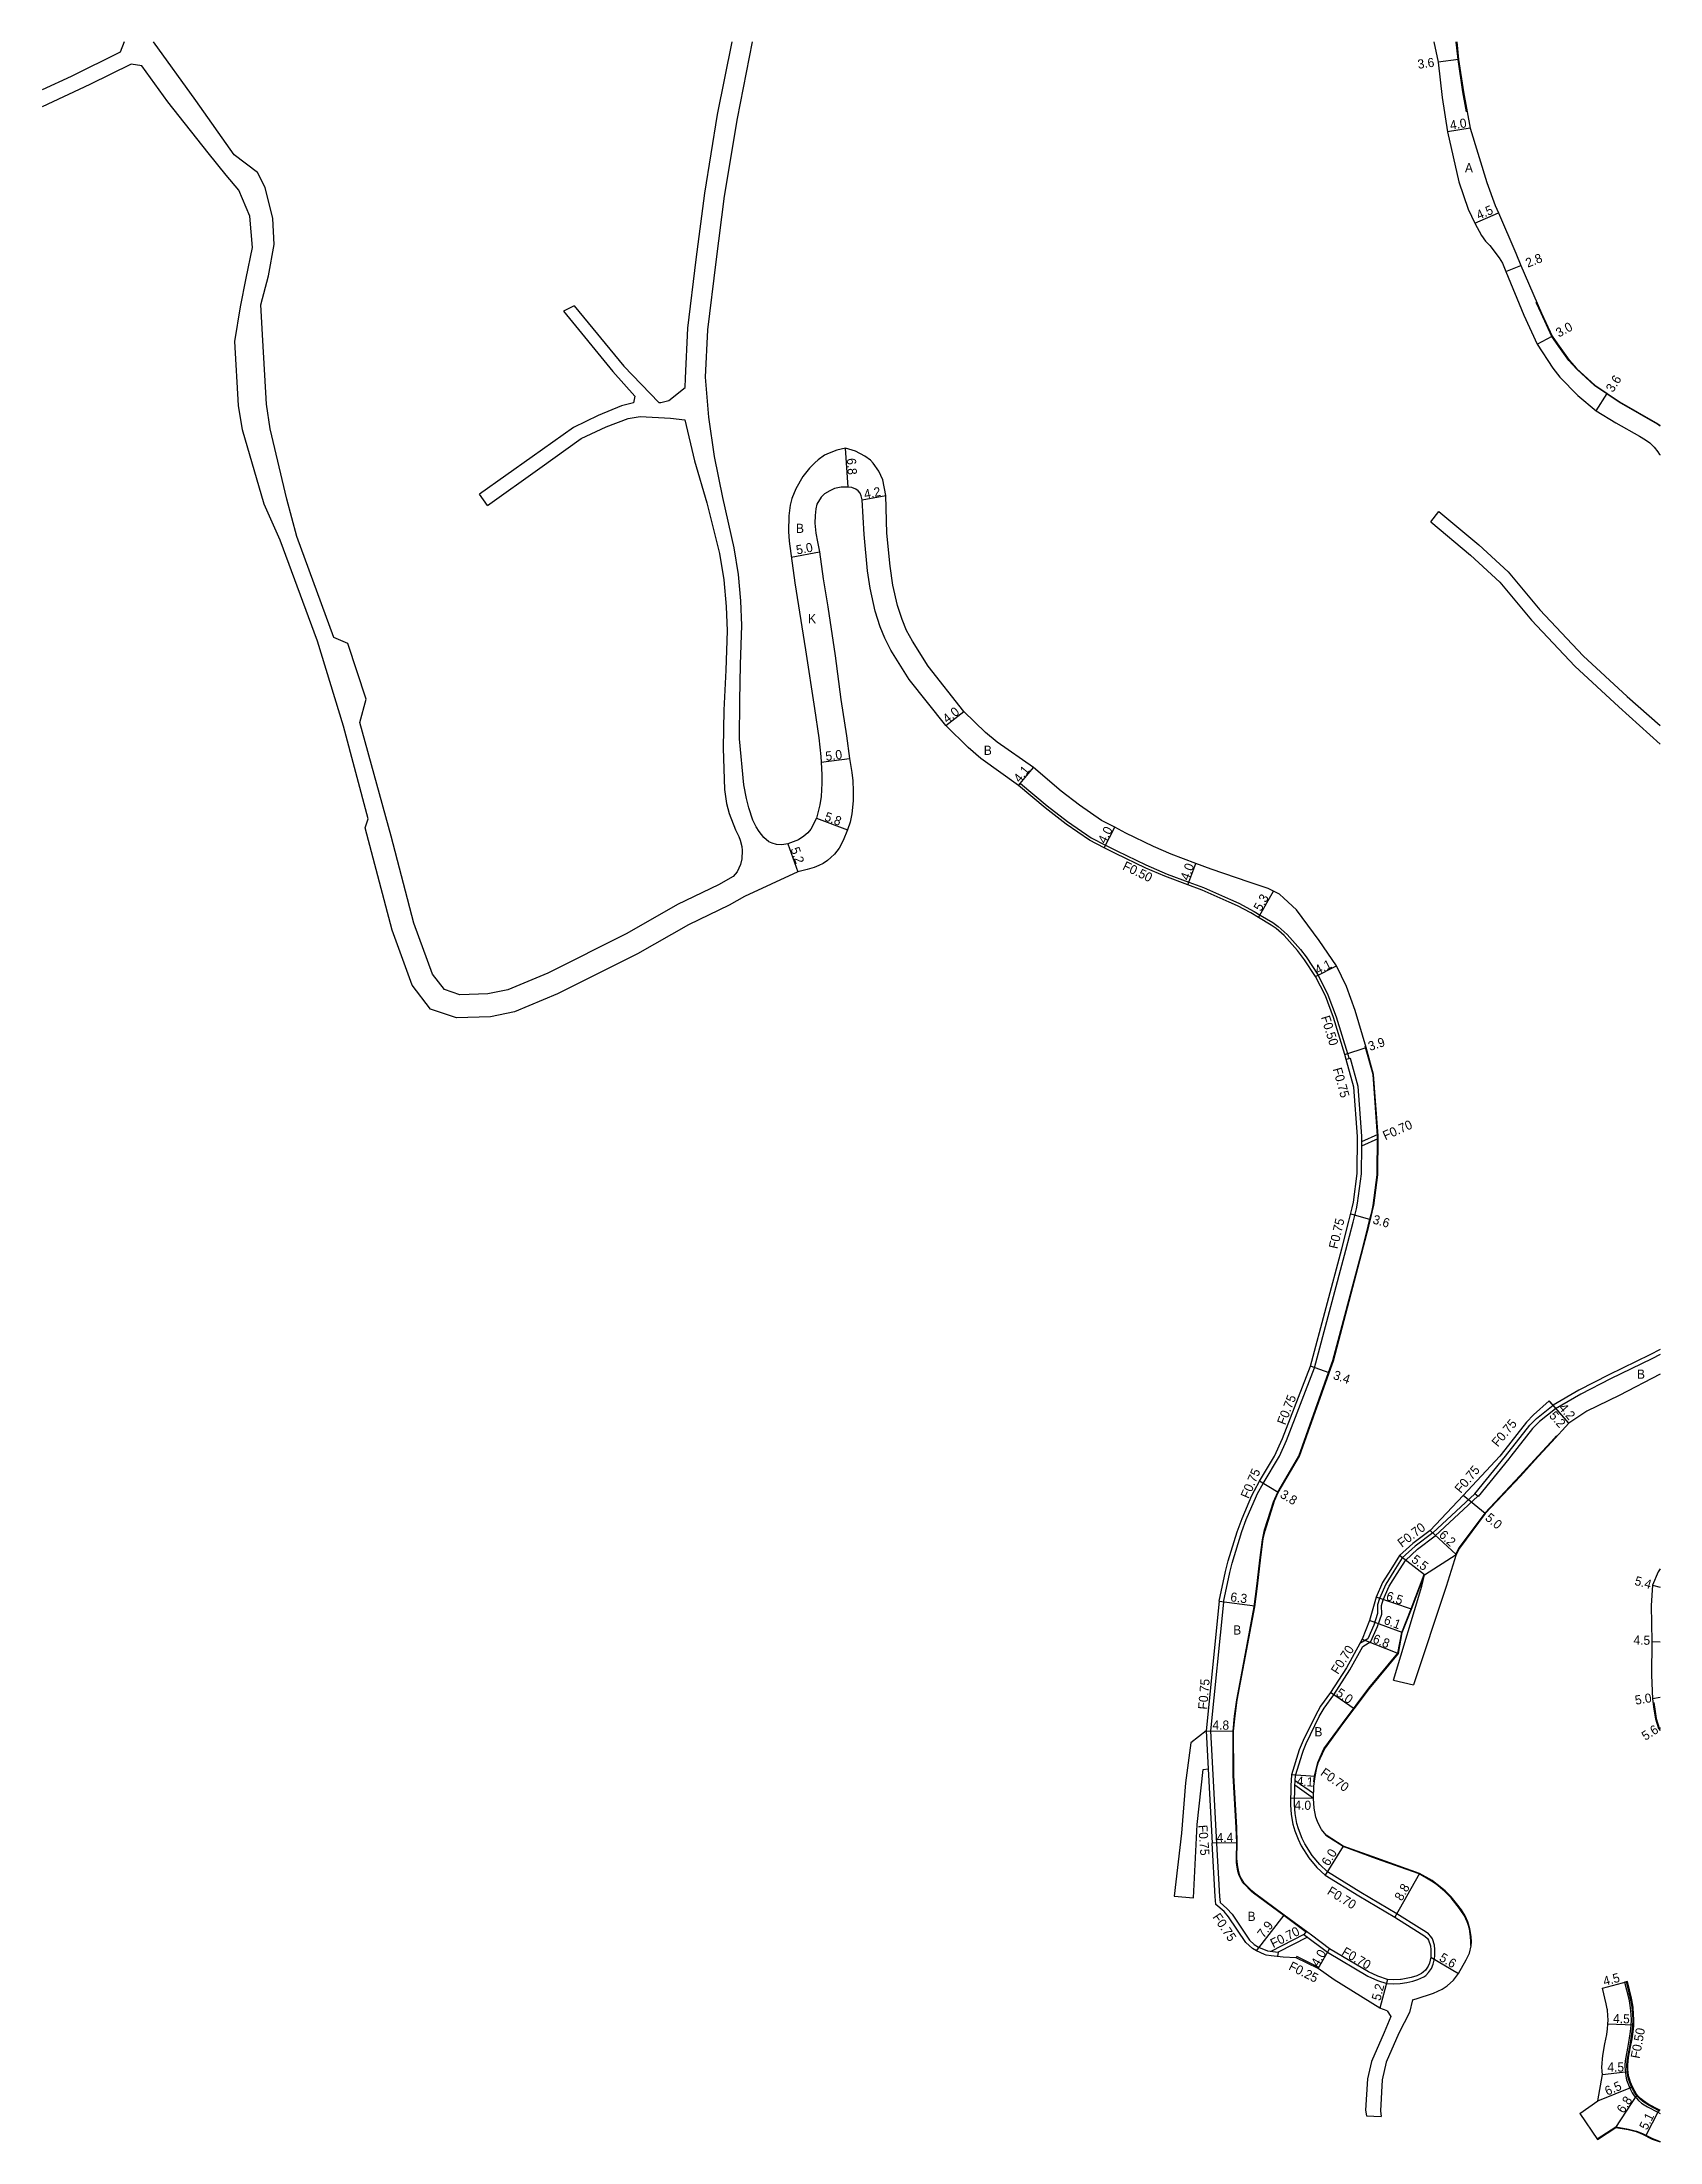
# Model space of a CAD drawing. Header units: metres. Extents: x -16000 to -12000, y -93000 to -90000.
# Drawn here: x -13082.4 to -12800, y -92166.4 to -91800 of the extents above; entities that cross this region are included whole.
import ezdxf

# ---------------------------------------------------------------- set-up
doc = ezdxf.new("R2010")
doc.units = ezdxf.units.M
doc.header["$LTSCALE"] = 2.5
for name, color, linetype in [('側溝・桝', 7, 'Continuous'), ('幅員', 7, 'Continuous'), ('歩道・分離帯・安全施設', 7, 'Continuous'), ('舗装', 7, 'Continuous'), ('道路', 7, 'Continuous')]:
    doc.layers.add(name, color=color, linetype=linetype)
doc.styles.get("Standard").update_dxf_attribs({"font": ''})
doc.styles.get('Standard').set_extended_font_data('@MS PGothic')

msp = doc.modelspace()

# ---------------------------------------------------------------- texts
at = {"layer": '側溝・桝'}
for s, rotation, p in [('F0.50', 334.2255, (-12893.91, -91944.32)), ('F0.50', 287.0581, (-12859.18, -91970.16)), ('F0.75', 285.4514, (-12857.11, -91979.2)), ('F0.70', 23.8422, (-12847.94, -91991.65)), ('F0.75', 76.5326, (-12856.28, -92010.69)), ('F0.75', 68.554, (-12865.4, -92041.42)), ('F0.75', 50.0576, (-12828.3, -92045.25)), ('F0.75', 66.8175, (-12871.78, -92054.28)), ('F0.75', 50.0576, (-12834.76, -92053.34)), ('F0.70', 37.5061, (-12845.03, -92062.77)), ('F0.70', 57.2257, (-12856.2, -92084.94)), ('F0.75', 85.1087, (-12879.03, -92091.01)), ('F0.70', 324.9148, (-12859.39, -92102.33)), ('F0.75', 274.2093, (-12880.59, -92111.15)), ('F0.70', 328.381, (-12858.22, -92123.08)), ('F0.75', 304.1967, (-12878.15, -92127.18)), ('F0.70', 26.9429, (-12867.49, -92132.61)), ('F0.70', 329.5481, (-12855.68, -92133.68)), ('F0.25', 333.4672, (-12864.94, -92136.28)), ('F0.50', 79.4169, (-12803.57, -92151.95))]:
    msp.add_text(s, height=1.6, rotation=rotation, dxfattribs=at).set_placement(p)
at = {"layer": '幅員'}
for s, rotation, p in [('3.6', 7.4257, (-12842.19, -91804.68)), ('4.0', 9.1615, (-12836.53, -91815.33)), ('4.5', 23.4208, (-12831.63, -91831.04)), ('2.8', 21.7307, (-12823.07, -91839.39)), ('3.0', 28.6521, (-12817.64, -91851.58)), ('3.6', 57.3177, (-12808.22, -91861.25)), ('6.8', 274.1775, (-12941.92, -91872.67)), ('4.2', 10.8677, (-12938.75, -91879.72)), ('5.0', 10.9318, (-12950.59, -91889.44)), ('4.0', 38.3471, (-12924.39, -91918.95)), ('5.0', 7.2435, (-12945.53, -91925.43)), ('4.1', 50.8581, (-12911.73, -91929.35)), ('5.8', 339.463, (-12945.94, -91935.78)), ('4.0', 62.8169, (-12896.77, -91940)), ('5.2', 289.7103, (-12951.76, -91940.81)), ('4.0', 69.4452, (-12882.27, -91946.4)), ('5.3', 60.91, (-12869.62, -91951.8)), ('4.1', 26.7905, (-12859.74, -91962.76)), ('3.9', 18.1714, (-12850.62, -91976.06)), ('3.6', 344.1169, (-12850.25, -92006.13)), ('3.4', 341.3681, (-12857.16, -92033.25)), ('4.2', 311.5035, (-12817.78, -92038.4)), ('5.2', 311.5035, (-12819.45, -92039.77)), ('3.8', 329.0436, (-12866.43, -92053.86)), ('6.2', 317.3202, (-12838.7, -92060.67)), ('5.0', 320.2653, (-12830.63, -92057.76)), ('5.5', 322.351, (-12843.52, -92065.08)), ('6.3', 352.7294, (-12875.04, -92072.07)), ('6.5', 341.5174, (-12847.93, -92071.8)), ('5.4', 344.6975, (-12804.55, -92069.19)), ('6.1', 339.4367, (-12848.33, -92075.96)), ('6.8', 338.4486, (-12850.27, -92079.23)), ('4.5', 358.9258, (-12804.64, -92079.62)), ('5.0', 325.7696, (-12856.68, -92088.43)), ('5.0', 9.2314, (-12804.24, -92090.14)), ('4.8', 358.7687, (-12878.11, -92094.43)), ('5.6', 32.1826, (-12802.57, -92096.44)), ('4.1', 356.0382, (-12863.44, -92104.22)), ('4.0', 359.1229, (-12863.81, -92108.43)), ('4.4', 1.0794, (-12877.36, -92114.11)), ('6.0', 57.8846, (-12857.83, -92118.39)), ('8.8', 60.4784, (-12845.04, -92124.47)), ('7.9', 52.5515, (-12869.16, -92130.96)), ('4.0', 59.6255, (-12859.63, -92135.95)), ('5.6', 329.7289, (-12838.66, -92134.7)), ('4.5', 15.1262, (-12809.69, -92139.19)), ('5.2', 75.3769, (-12848.81, -92141.87)), ('4.5', 357.943, (-12808.21, -92145.64)), ('4.5', 0.0905, (-12809.18, -92154.15)), ('6.5', 23.442, (-12809.21, -92158.37)), ('6.8', 56.992, (-12806.34, -92161.54)), ('5.1', 63.1022, (-12802.28, -92164.45))]:
    msp.add_text(s, height=1.6, rotation=rotation, dxfattribs=at).set_placement(p)
at = {"layer": '舗装'}
for s, p in [('A', (-12834.04, -91822.74)), ('B', (-12950.78, -91885.66)), ('K', (-12948.67, -91901.42)), ('B', (-12918, -91924.39)), ('B', (-12804.02, -92033.24)), ('B', (-12874.48, -92077.88)), ('B', (-12860.31, -92095.64)), ('B', (-12871.97, -92127.85))]:
    msp.add_text(s, height=1.6, dxfattribs=at).set_placement(p)

# ---------------------------------------------------------------- linework, layer by layer
at = {"layer": '側溝・桝'}
for points in [[(-12911.94, -91929.76), (-12911.62, -91929.37), (-12906.93, -91933.27), (-12903.39, -91936), (-12899.27, -91938.84), (-12896.74, -91940.14), (-12894.78, -91941.15), (-12889.72, -91943.59), (-12885.99, -91945.18), (-12882.21, -91946.6), (-12879.69, -91947.54), (-12874.96, -91949.61), (-12873.52, -91950.26), (-12870.8, -91951.72), (-12869.78, -91952.34), (-12867.58, -91953.66), (-12866.61, -91954.33), (-12865.05, -91955.75), (-12862.72, -91958.37), (-12861.75, -91959.64), (-12859.67, -91962.81), (-12857.94, -91966.23), (-12856.49, -91970.08), (-12854.52, -91976.51), (-12854.27, -91977.41)], [(-12876.19, -92072.21), (-12875.08, -92067.08), (-12874.67, -92065.45), (-12872.99, -92059.89), (-12872.21, -92057.83), (-12870.42, -92053.66), (-12870.22, -92053.27), (-12869.25, -92051.51), (-12866.39, -92046.74), (-12865.16, -92044), (-12860.27, -92031.34), (-12854.83, -92010.79), (-12853.57, -92005.93), (-12852.98, -92003.57), (-12852.78, -92002.58), (-12852.11, -91997.49), (-12852.06, -91992.6), (-12852.05, -91991.83), (-12852.04, -91990.93), (-12852.68, -91982.23), (-12854.03, -91977.34), (-12854.76, -91977.54)], [(-12852.06, -91992.6), (-12849.2, -91991.34)], [(-12852.05, -91991.83), (-12849.21, -91990.58)], [(-12800, -92029.02), (-12801.45, -92029.77), (-12808.62, -92033.26), (-12813.79, -92035.92), (-12818.25, -92038.49), (-12821.01, -92040.7), (-12822.25, -92041.94), (-12826.02, -92046.74)], [(-12826.97, -92046.74), (-12822.71, -92041.32), (-12821.55, -92040.16), (-12818.67, -92037.87)], [(-12832.32, -92053.3), (-12826.97, -92046.74)], [(-12826.02, -92046.74), (-12826.38, -92047.2), (-12831.74, -92053.78)], [(-12839.67, -92060.12), (-12842.74, -92062.47), (-12844.97, -92064.5), (-12846.45, -92066.83), (-12847.87, -92069.08), (-12848.96, -92071.57), (-12849.28, -92072.69), (-12849.27, -92074.2), (-12849.93, -92076.22), (-12850.99, -92078.63), (-12852.4, -92079.43)], [(-12861.75, -92129.68), (-12862.17, -92130.24), (-12858.04, -92133.3), (-12850.96, -92137.46), (-12849.28, -92138.22), (-12847.69, -92138.75), (-12846.47, -92138.81), (-12845.33, -92138.78), (-12844.19, -92138.6), (-12843.14, -92138.37), (-12842.25, -92138.09), (-12841.2, -92137.58), (-12840.88, -92137.36), (-12840.37, -92136.87), (-12839.86, -92136.14), (-12839.56, -92135.41), (-12839.4, -92134.72), (-12839.3, -92134.01), (-12839.3, -92132.86), (-12839.37, -92132.08), (-12839.72, -92130.96), (-12839.97, -92130.56), (-12840.38, -92130.12), (-12840.79, -92129.81), (-12842, -92129.05), (-12845.94, -92126.61), (-12852.22, -92122.88), (-12858.03, -92119.3), (-12859.38, -92118.03), (-12860.71, -92116.43), (-12861.99, -92114.41), (-12862.45, -92113.45), (-12863.1, -92111.8), (-12863.36, -92110.84), (-12863.68, -92109.11), (-12863.79, -92107.56), (-12863.75, -92104.34), (-12863.59, -92102.47), (-12862.68, -92099.49), (-12862.46, -92098.78), (-12862.24, -92098.07), (-12861.75, -92096.87), (-12859.47, -92092.19), (-12858.59, -92090.71), (-12856.9, -92088.4), (-12854.1, -92084.04), (-12851.88, -92079.94), (-12850.44, -92079.12), (-12849.27, -92076.47), (-12848.57, -92074.31), (-12848.58, -92072.79), (-12848.3, -92071.81), (-12847.25, -92069.41), (-12845.86, -92067.21), (-12844.43, -92064.95), (-12842.29, -92063), (-12839.22, -92060.65)], [(-12876.19, -92072.21), (-12878.45, -92094.67), (-12877.41, -92114.35), (-12876.86, -92123.61), (-12876.77, -92124.64), (-12875.57, -92125.66), (-12874.68, -92126.67), (-12871.61, -92131.19), (-12870.85, -92131.94), (-12870.06, -92132.42), (-12868.52, -92133.09), (-12866.66, -92133.31), (-12866.75, -92134.05)], [(-12879.21, -92094.66), (-12878.85, -92101.3)], [(-12863.73, -92104.13), (-12860.48, -92106.42)], [(-12863.66, -92103.33), (-12860.46, -92105.58)], [(-12862.17, -92130.24), (-12867.92, -92133.16)], [(-12861.54, -92130.7), (-12866.66, -92133.31)], [(-12859.68, -92136.17), (-12859.55, -92135.95), (-12863.36, -92134.05), (-12863.47, -92134.27)], [(-12805.7, -92138.41), (-12806.19, -92138.53), (-12805.46, -92141.44), (-12805.24, -92142.6), (-12805.2, -92143), (-12805.1, -92144.16), (-12805.06, -92145.09), (-12805.09, -92146.12), (-12805.18, -92147.12), (-12805.36, -92148.33), (-12805.69, -92150.04), (-12805.97, -92151.6), (-12806.06, -92152.28), (-12806.12, -92152.99), (-12806.13, -92153.25), (-12806.1, -92153.83), (-12806.05, -92154.28), (-12805.97, -92154.95), (-12805.83, -92155.56), (-12805.62, -92156.16), (-12805.27, -92157.02), (-12804.83, -92157.84), (-12804.49, -92158.35), (-12804.18, -92158.73), (-12803.74, -92159.18), (-12803.21, -92159.62), (-12802.76, -92159.95), (-12802.19, -92160.3), (-12800.39, -92161.24), (-12800, -92161.44)]]:
    msp.add_lwpolyline(points, dxfattribs=at)
at = {"layer": '側溝・桝', "flags": 128}
for points in [[(-12832.32, -92053.3), (-12839.67, -92060.12)], [(-12831.78, -92053.75), (-12839.22, -92060.65)], [(-12831.74, -92053.78), (-12832.32, -92053.3)]]:
    msp.add_lwpolyline(points, dxfattribs=at)
at = {"layer": '幅員', "flags": 128}
for points in [[(-12835.15, -91803.06), (-12838.72, -91803.52)], [(-12876.93, -92072.08), (-12870.69, -92072.88)], [(-12879.21, -92094.66), (-12874.41, -92094.76)]]:
    msp.add_lwpolyline(points, dxfattribs=at)
at = {"layer": '幅員'}
for points in [[(-12833.13, -91815.03), (-12837.08, -91815.67)], [(-12832.33, -91831.61), (-12828.2, -91829.82)], [(-12826.9, -91840.06), (-12824.3, -91839.02)], [(-12821.45, -91852.75), (-12818.81, -91851.31)], [(-12811.16, -91864.35), (-12809.21, -91861.32)], [(-12941.66, -91877.67), (-12942.15, -91870.88)], [(-12939.22, -91879.91), (-12935.1, -91879.12)], [(-12951.6, -91889.89), (-12946.69, -91888.95)], [(-12924.64, -91919.28), (-12921.5, -91916.8)], [(-12946.41, -91925.64), (-12941.45, -91925.01)], [(-12911.94, -91929.76), (-12909.35, -91926.58)], [(-12947.2, -91935.42), (-12941.76, -91937.45)], [(-12896.97, -91940.58), (-12895.14, -91937.03)], [(-12952.19, -91939.91), (-12950.44, -91944.8)], [(-12882.39, -91947.06), (-12880.98, -91943.32)], [(-12870.04, -91952.77), (-12867.46, -91948.14)], [(-12860.1, -91963.06), (-12856.44, -91961.21)], [(-12855, -91976.65), (-12851.3, -91975.44)], [(-12853.98, -92004.45), (-12850.52, -92005.44)], [(-12857.76, -92032.2), (-12860.97, -92031.07)], [(-12815.89, -92041.01), (-12819.33, -92037.12)], [(-12815.89, -92041.01), (-12818.67, -92037.87)], [(-12866.64, -92053.09), (-12869.9, -92051.14)], [(-12830.49, -92056.78), (-12834.34, -92053.59)], [(-12835.56, -92063.91), (-12840.12, -92059.7)], [(-12841.08, -92067.47), (-12845.44, -92064.11)], [(-12801.33, -92069.26), (-12800, -92069.63)], [(-12843.36, -92073.43), (-12849.52, -92071.37)], [(-12844.97, -92077.55), (-12850.68, -92075.41)], [(-12851.98, -92078.66), (-12845.65, -92081.16)], [(-12801.42, -92079.1), (-12800, -92079.13)], [(-12853.35, -92090.82), (-12857.48, -92088)], [(-12800, -92088.88), (-12801.32, -92089.09)], [(-12800, -92094.14), (-12800.25, -92094.3)], [(-12860.19, -92102.62), (-12864.28, -92102.33)], [(-12860.48, -92106.48), (-12864.48, -92106.42)], [(-12873.77, -92114.21), (-12878.17, -92114.29)], [(-12855.27, -92114.78), (-12858.46, -92119.86)], [(-12841.96, -92119.55), (-12846.3, -92127.21)], [(-12870.4, -92133.09), (-12865.6, -92126.82)], [(-12859.68, -92136.17), (-12857.65, -92132.72)], [(-12840, -92134.2), (-12835.16, -92137.03)], [(-12847.56, -92138.06), (-12848.87, -92143.09)], [(-12810.05, -92139.56), (-12805.7, -92138.41)], [(-12804.59, -92146.02), (-12809.09, -92145.86)], [(-12810.03, -92154.65), (-12805.56, -92154.15)], [(-12810.83, -92159.26), (-12804.81, -92156.82)], [(-12807.68, -92163.89), (-12803.97, -92158.19)], [(-12802.46, -92165.35), (-12800.17, -92160.79)]]:
    msp.add_lwpolyline(points, dxfattribs=at)
at = {"layer": '歩道・分離帯・安全施設'}
for points in [[(-12833.75, -91812.2), (-12834.38, -91808.7), (-12835.24, -91803.07), (-12835.56, -91800.01), (-12835.56, -91800)], [(-12800.45, -91866.69), (-12807.15, -91862.86), (-12809.27, -91861.4), (-12811.42, -91859.93), (-12814.54, -91857.1), (-12815.92, -91855.56), (-12817.68, -91853.14), (-12818.9, -91851.36), (-12820.75, -91847.34), (-12821.59, -91845.45)], [(-12800, -91867.03), (-12800.45, -91866.69)], [(-12850.08, -91980.15), (-12851.39, -91975.46), (-12851.46, -91975.23)], [(-12857.08, -92030.07), (-12852.17, -92011.48), (-12850.91, -92006.61), (-12850.61, -92005.41), (-12850.3, -92004.18), (-12850.06, -92003.01), (-12849.36, -91997.68), (-12849.29, -91990.84), (-12850.08, -91980.15)], [(-12861.66, -92129.87), (-12865.66, -92126.9), (-12870.91, -92123.03), (-12871.29, -92122.69), (-12872.59, -92121.35), (-12872.84, -92121.01), (-12873.25, -92120.27), (-12873.48, -92119.73), (-12873.65, -92119.14), (-12873.79, -92118.44), (-12873.89, -92117.63), (-12873.92, -92116.9), (-12873.87, -92114.21), (-12873.94, -92111.57), (-12874.46, -92102.46), (-12874.51, -92094.76), (-12874.24, -92092.13), (-12873.86, -92089.25), (-12873.28, -92086.21), (-12870.8, -92073.02), (-12870.35, -92069.43), (-12869.81, -92064.9), (-12869.36, -92061.37), (-12868.99, -92059.62), (-12867.43, -92054.73), (-12866.71, -92053.05), (-12863.01, -92046.74), (-12857.86, -92032.16), (-12857.08, -92030.07)], [(-12818.05, -92043.21), (-12819.02, -92044.23), (-12821.31, -92046.74)], [(-12821.31, -92046.74), (-12824.44, -92050.16), (-12830.57, -92056.72), (-12835.09, -92062.76), (-12835.65, -92063.86)], [(-12860.43, -92103.6), (-12860.29, -92102.6), (-12859.74, -92100.23), (-12858.64, -92097.82), (-12855.42, -92093.42), (-12850.79, -92087.23), (-12845.75, -92081.11), (-12845.07, -92077.52), (-12843.45, -92073.39), (-12841.17, -92067.43)], [(-12801.08, -92089.72), (-12800.92, -92090.89), (-12800.66, -92092.54), (-12800.12, -92094.23), (-12800, -92094.38)], [(-12833.03, -92132.16), (-12833.01, -92131.38), (-12833.05, -92130.61), (-12833.27, -92129.22), (-12833.55, -92128.32), (-12833.64, -92128.02), (-12834.14, -92126.98), (-12834.85, -92125.85), (-12835.37, -92125.13), (-12836.45, -92123.81), (-12837.58, -92122.67), (-12839.06, -92121.44), (-12839.85, -92120.89), (-12842.01, -92119.64), (-12849.47, -92117.01), (-12855.31, -92114.87), (-12858.34, -92112.94)], [(-12800, -92161.05), (-12800.24, -92160.93), (-12802.02, -92159.99), (-12802.56, -92159.66), (-12803, -92159.35), (-12803.5, -92158.92), (-12803.91, -92158.5), (-12804.2, -92158.14), (-12804.53, -92157.66), (-12804.95, -92156.87), (-12805.29, -92156.03), (-12805.5, -92155.46), (-12805.63, -92154.89), (-12805.7, -92154.24), (-12805.75, -92153.8), (-12805.78, -92153.24), (-12805.77, -92153.01), (-12805.72, -92152.32), (-12805.62, -92151.65), (-12805.35, -92150.1), (-12805.01, -92148.39), (-12804.83, -92147.17), (-12804.74, -92146.14), (-12804.71, -92145.09), (-12804.75, -92144.14), (-12804.85, -92142.97), (-12804.89, -92142.55), (-12805.12, -92141.36), (-12805.85, -92138.44)], [(-12810.96, -92165.89), (-12807.7, -92163.78), (-12805.52, -92164.17), (-12804.12, -92164.51), (-12803.03, -92164.95), (-12801.33, -92165.81), (-12800, -92166.32)]]:
    msp.add_lwpolyline(points, dxfattribs=at)
at = {"layer": '舗装'}
for points in [[(-12951.6, -91889.89), (-12946.69, -91888.95)], [(-12841.08, -92067.47), (-12835.56, -92063.91)], [(-12879.21, -92094.66), (-12878.85, -92101.3)]]:
    msp.add_lwpolyline(points, dxfattribs=at)
at = {"layer": '道路'}
for points in [[(-13067.99, -91800), (-13068.71, -91801.79), (-13077.24, -91806.04), (-13082.35, -91808.35)], [(-12960.22, -91940.4), (-12960.16, -91941.06), (-12960.23, -91942.51), (-12960.48, -91943.53), (-12961.02, -91944.8), (-12961.75, -91945.61), (-12964.31, -91947.05), (-12971.43, -91950.52), (-12980.3, -91955.57), (-12994.07, -91962.45), (-13001.05, -91965.38), (-13004.54, -91966.08), (-13009.42, -91966.23), (-13012.14, -91965.32), (-13014.19, -91962.64), (-13017.44, -91953.78), (-13021.42, -91938.57), (-13026.88, -91918.71), (-13025.77, -91914.64), (-13029.01, -91904.98), (-13031.4, -91903.89), (-13037.9, -91886.31), (-13039.64, -91879.78), (-13042.52, -91867.49), (-13043.2, -91863.2), (-13043.82, -91852.08), (-13044.17, -91845.88), (-13042.82, -91840.8), (-13041.82, -91835.36), (-13042.09, -91830.79), (-13043.41, -91825.38), (-13044.77, -91822.79), (-13048.82, -91819.66), (-13055.52, -91810.23), (-13062.89, -91800)], [(-12989.46, -91846.02), (-12980.8, -91856.58), (-12974.7, -91862.88), (-12974.37, -91862.88), (-12972.98, -91862.57), (-12970.1, -91860.26), (-12970.08, -91858.64), (-12969.65, -91849.96), (-12968.18, -91837.97), (-12966.7, -91826.39), (-12964.45, -91812.67), (-12961.91, -91800)], [(-12959.86, -91929.63), (-12960.66, -91921.58), (-12960.6, -91914.96), (-12960.44, -91908.6), (-12960.24, -91901.79), (-12960.39, -91897.51), (-12960.81, -91892.9), (-12961.57, -91888.28), (-12963.55, -91879.49), (-12965.02, -91872.34), (-12965.99, -91865.48), (-12966.57, -91858.51), (-12966.16, -91850.24), (-12964.71, -91838.37), (-12963.24, -91826.9), (-12961.01, -91813.33), (-12958.34, -91800)], [(-12839.45, -91800), (-12838.72, -91803.52), (-12838.01, -91809.71)], [(-12835.46, -91800), (-12835.15, -91803.06), (-12834.28, -91808.68), (-12833.13, -91815.03), (-12830.22, -91824.53), (-12828.76, -91828.53), (-12828.2, -91829.82), (-12825.16, -91836.85), (-12824.3, -91839.02), (-12820.66, -91847.3), (-12818.81, -91851.31), (-12817.6, -91853.08), (-12815.84, -91855.5), (-12814.55, -91856.96), (-12811.36, -91859.85), (-12809.21, -91861.32), (-12807.09, -91862.78), (-12800.39, -91866.61)], [(-12950.44, -91944.8), (-12959.78, -91949.09), (-12962.45, -91950.6), (-12969.56, -91954.06), (-12978.41, -91959.1), (-12992.4, -91966.09), (-12999.87, -91969.23), (-13004.08, -91970.07), (-13010.01, -91970.25), (-13014.57, -91968.73), (-13017.74, -91964.59), (-13021.26, -91954.98), (-13025.96, -91937.12), (-13025.41, -91935.52), (-13029.76, -91919.35), (-13034.28, -91904.53), (-13040.78, -91886.95), (-13043.57, -91880.62), (-13047.39, -91867.69), (-13048.07, -91863.4), (-13048.69, -91852.28), (-13047.7, -91846.23), (-13046.7, -91841.23), (-13045.6, -91835.83), (-13046.11, -91830.4), (-13048.02, -91825.88), (-13050.21, -91823.24), (-13053.37, -91819.34), (-13060.4, -91810.43), (-13064.91, -91804.16), (-13066.79, -91803.88), (-13073.99, -91807.42), (-13082.35, -91811.33)], [(-12838.01, -91809.71), (-12837.08, -91815.67), (-12835.09, -91824.38), (-12833.49, -91829.16), (-12832.33, -91831.61), (-12831.17, -91833.75), (-12830.43, -91834.75), (-12829.71, -91835.52), (-12828.04, -91837.66), (-12827.51, -91838.61), (-12826.9, -91840.06), (-12823.77, -91847.64), (-12821.45, -91852.75), (-12818.73, -91856.93), (-12817.47, -91858.51), (-12814.35, -91861.7), (-12811.16, -91864.35), (-12807.7, -91866.44), (-12803.57, -91868.8), (-12802.52, -91869.39), (-12801.77, -91869.96), (-12801.03, -91870.72), (-12800.37, -91871.49), (-12800.06, -91871.96), (-12800, -91872.06)], [(-12991.37, -91846.96), (-12982.71, -91857.52), (-12978.92, -91861.79), (-12979.13, -91862.95), (-12981.22, -91863.46), (-12985.27, -91865.19), (-12989.62, -91867.24), (-12996.82, -91872.4), (-13005.99, -91878.87)], [(-12989.46, -91846.02), (-12991.37, -91846.96)], [(-13004.62, -91880.85), (-12995.45, -91874.37), (-12988.25, -91869.21), (-12983.9, -91867.17), (-12980.08, -91865.72), (-12977.95, -91865.34), (-12972.69, -91865.64), (-12970.2, -91865.9)], [(-12970.2, -91865.9), (-12968.47, -91873.09), (-12966.36, -91880.41), (-12964.11, -91889.26), (-12963.35, -91893.87), (-12962.94, -91898.49), (-12962.78, -91902.77), (-12962.99, -91909.58), (-12963.39, -91916.6), (-12963.46, -91923.21), (-12963.27, -91930.43)], [(-12800.39, -91866.61), (-12800, -91866.91)], [(-12849.98, -91980.13), (-12851.3, -91975.44), (-12853.17, -91968.98), (-12854.73, -91964.82), (-12856.44, -91961.21), (-12859.46, -91956.75), (-12863.43, -91951.45), (-12865.63, -91949.37), (-12866.42, -91948.72), (-12867.46, -91948.14), (-12868.4, -91947.69), (-12871.7, -91946.57), (-12878.31, -91944.32), (-12880.98, -91943.32), (-12885.32, -91941.69), (-12888.36, -91940.36), (-12893.21, -91938.02), (-12895.14, -91937.03), (-12897.47, -91935.83), (-12901.33, -91933.17), (-12904.49, -91930.71), (-12909.35, -91926.58), (-12915.65, -91922.17), (-12917.72, -91920.47), (-12921.5, -91916.8), (-12927.73, -91908.92), (-12930.47, -91904.56), (-12931.51, -91902.68), (-12932.26, -91900.77), (-12933.06, -91898.31), (-12933.85, -91894.79), (-12934.35, -91891.47), (-12934.9, -91885.72), (-12935.1, -91879.12), (-12935.65, -91876.37), (-12936.3, -91874.87), (-12937.29, -91873.47), (-12937.78, -91872.98), (-12938.75, -91872.25), (-12940.38, -91871.37), (-12942.15, -91870.88), (-12943.63, -91871.23), (-12945, -91871.72), (-12945.8, -91872.11), (-12946.88, -91872.89), (-12947.5, -91873.41), (-12948.4, -91874.37), (-12949.6, -91875.83), (-12950.78, -91877.94), (-12951.49, -91879.66), (-12951.78, -91880.81), (-12952.01, -91882.67), (-12952.07, -91885.4), (-12951.99, -91887.1), (-12950.98, -91894.34), (-12949.09, -91906.06), (-12947.53, -91916.3), (-12946.79, -91921.4), (-12946.46, -91924.66), (-12946.41, -91925.64), (-12946.29, -91927.88), (-12946.29, -91929.34), (-12946.39, -91931.64), (-12946.61, -91933.1), (-12947.2, -91935.42), (-12948.21, -91937.34), (-12948.72, -91937.99), (-12949.42, -91938.6), (-12950.31, -91939.19), (-12952.19, -91939.91), (-12953.24, -91940.08), (-12954.16, -91940), (-12954.95, -91939.81), (-12955.54, -91939.54), (-12956.39, -91938.82), (-12957.2, -91937.77), (-12957.73, -91936.92), (-12958.29, -91935.8), (-12958.99, -91933.65), (-12959.39, -91932), (-12959.86, -91929.63)], [(-13004.62, -91880.85), (-13005.99, -91878.87)], [(-12876.93, -92072.08), (-12875.8, -92066.88), (-12875.33, -92065.04), (-12873.8, -92059.96), (-12872.94, -92057.64), (-12871.21, -92053.6), (-12870.78, -92052.73), (-12869.9, -92051.14), (-12867.27, -92046.74), (-12865.85, -92043.7), (-12860.97, -92031.07), (-12855.55, -92010.6), (-12854.3, -92005.75), (-12853.72, -92003.4), (-12853.51, -92002.42), (-12852.86, -91997.44), (-12852.79, -91990.95), (-12853.42, -91982.36), (-12854.76, -91977.54), (-12855, -91976.65), (-12856.97, -91970.24), (-12858.4, -91966.43), (-12860.1, -91963.06), (-12862.01, -91960.15), (-12863.25, -91958.54), (-12865.6, -91955.89), (-12866.97, -91954.69), (-12867.85, -91954.08), (-12870.04, -91952.77), (-12871.38, -91951.95), (-12873.75, -91950.7), (-12875.17, -91950.07), (-12879.88, -91948.01), (-12882.39, -91947.06), (-12886.43, -91945.55), (-12889.74, -91944.13), (-12895, -91941.6), (-12896.97, -91940.58), (-12899.53, -91939.27), (-12903.62, -91936.45), (-12907.3, -91933.61), (-12911.94, -91929.76), (-12918.53, -91925), (-12920.73, -91923.1), (-12924.64, -91919.28), (-12931, -91911.23), (-12934.2, -91906.13), (-12935.28, -91904.03), (-12936.07, -91902.02), (-12936.93, -91899.34), (-12937.83, -91895.31), (-12938.3, -91892.26), (-12938.9, -91885.91), (-12939.22, -91879.91), (-12939.4, -91879.2), (-12939.58, -91878.73), (-12939.92, -91878.29), (-12940.31, -91878.01), (-12941.03, -91877.76), (-12941.66, -91877.67), (-12942.92, -91877.66), (-12944.05, -91877.93), (-12944.88, -91878.3), (-12945.79, -91878.86), (-12946.38, -91879.41), (-12947.16, -91880.67), (-12947.32, -91881.44), (-12947.44, -91882.64), (-12947.46, -91883.94), (-12947.29, -91885.69), (-12947.01, -91887.24), (-12946.69, -91888.95), (-12946.03, -91893.65), (-12945.19, -91898.57), (-12943.93, -91907.08), (-12942.93, -91914.71), (-12941.99, -91921.04), (-12941.45, -91925.01), (-12941.04, -91927.44), (-12940.87, -91928.93), (-12940.79, -91930.67), (-12940.82, -91932.43), (-12941.05, -91934.67), (-12941.35, -91936.12), (-12941.76, -91937.45), (-12942.53, -91939.34), (-12943.26, -91940.69), (-12944.08, -91941.71), (-12944.7, -91942.31), (-12945.27, -91942.79), (-12946.02, -91943.32), (-12946.77, -91943.71), (-12947.59, -91944.03), (-12948.8, -91944.4), (-12950.44, -91944.8)], [(-12840.01, -91883.71), (-12838.57, -91881.91)], [(-12840.01, -91883.71), (-12833.08, -91889.55), (-12827.93, -91894.24), (-12822.42, -91900.91), (-12814.85, -91908.93), (-12807.17, -91916), (-12800, -91922.51)], [(-12838.57, -91881.91), (-12831.64, -91887.74), (-12826.49, -91892.43), (-12820.98, -91899.1), (-12813.41, -91907.12), (-12805.74, -91914.19), (-12800, -91919.29)], [(-12963.27, -91930.43), (-12962.89, -91932.89), (-12962.41, -91934.6), (-12961.34, -91937.47), (-12960.75, -91938.65), (-12960.5, -91939.28), (-12960.22, -91940.4)], [(-12856.99, -92030.1), (-12852.07, -92011.51), (-12850.81, -92006.63), (-12850.52, -92005.44), (-12850.21, -92004.2), (-12849.96, -92003.03), (-12849.26, -91997.69), (-12849.19, -91990.84), (-12849.98, -91980.13)], [(-12827.96, -92046.74), (-12834.34, -92053.59), (-12840.12, -92059.7), (-12843.12, -92062.01), (-12845.44, -92064.11), (-12846.96, -92066.51), (-12848.4, -92068.8), (-12849.52, -92071.37), (-12850.68, -92075.41), (-12851.98, -92078.66), (-12852.4, -92079.43), (-12854.7, -92083.68), (-12857.48, -92088), (-12859.23, -92090.39), (-12860.2, -92092.1), (-12862.29, -92096.38), (-12862.94, -92097.97), (-12864.28, -92102.33), (-12864.45, -92104.3), (-12864.5, -92107.58), (-12864.36, -92109.29), (-12864.06, -92110.94), (-12863.74, -92112.1), (-12863.16, -92113.58), (-12862.6, -92114.75), (-12861.28, -92116.84), (-12859.89, -92118.51), (-12858.46, -92119.86), (-12852.58, -92123.47), (-12846.3, -92127.21), (-12842.34, -92129.67), (-12841.06, -92130.49), (-12840.58, -92130.89), (-12840.39, -92131.21), (-12840.06, -92132.21), (-12840, -92132.89), (-12840, -92134.2), (-12840.23, -92135.2), (-12840.47, -92135.77), (-12840.95, -92136.46), (-12841.33, -92136.81), (-12841.61, -92137.01), (-12842.46, -92137.42), (-12843.4, -92137.72), (-12844.31, -92137.91), (-12845.19, -92138.05), (-12845.31, -92138.07), (-12846.45, -92138.11), (-12847.56, -92138.06), (-12849.24, -92137.49), (-12850.86, -92136.71), (-12857.65, -92132.72), (-12860.84, -92130.35), (-12861.47, -92129.88), (-12865.6, -92126.82), (-12870.77, -92123.01), (-12871.23, -92122.61), (-12872.54, -92121.26), (-12872.75, -92120.96), (-12873.18, -92120.2), (-12873.37, -92119.73), (-12873.58, -92119), (-12873.7, -92118.42), (-12873.8, -92117.49), (-12873.83, -92116.93), (-12873.77, -92114.21), (-12873.84, -92111.57), (-12874.36, -92102.46), (-12874.41, -92094.76), (-12874.14, -92092.04), (-12873.77, -92089.34), (-12873.18, -92086.22), (-12870.71, -92073.03), (-12870.25, -92069.44), (-12869.71, -92064.91), (-12869.23, -92061.19), (-12868.93, -92059.78), (-12867.26, -92054.53), (-12866.64, -92053.09), (-12862.89, -92046.74), (-12857.76, -92032.2), (-12856.99, -92030.1)], [(-12800, -92028.17), (-12801.78, -92029.1), (-12808.95, -92032.59), (-12814.15, -92035.26), (-12818.67, -92037.87), (-12819.33, -92037.12), (-12822.09, -92039.57), (-12823.27, -92040.81), (-12827.73, -92046.49), (-12827.96, -92046.74)], [(-12800, -92032.42), (-12807.15, -92036.16), (-12812.79, -92038.91), (-12815.89, -92041.01), (-12818.89, -92044.24), (-12821.18, -92046.74)], [(-12821.18, -92046.74), (-12824.37, -92050.22), (-12830.49, -92056.78), (-12835, -92062.81), (-12835.56, -92063.91)], [(-12843.17, -92141.59), (-12842.57, -92141.45), (-12839.55, -92140.48), (-12838.01, -92139.75), (-12837.14, -92139.18), (-12836.05, -92138.16), (-12835.16, -92137.03), (-12833.83, -92134.61), (-12833.25, -92133.47), (-12832.93, -92132.2), (-12832.91, -92131.47), (-12832.95, -92130.54), (-12833.17, -92129.2), (-12833.54, -92127.99), (-12834.02, -92126.96), (-12834.66, -92125.93), (-12835.26, -92125.09), (-12836.44, -92123.66), (-12837.49, -92122.61), (-12838.86, -92121.48), (-12839.78, -92120.81), (-12841.96, -92119.55), (-12849.43, -92116.92), (-12855.27, -92114.78), (-12858.27, -92112.87), (-12859.05, -92111.87), (-12859.11, -92111.79), (-12859.73, -92110.68), (-12859.96, -92110.02), (-12860.06, -92109.73), (-12860.36, -92108.2), (-12860.48, -92106.48), (-12860.43, -92104.32), (-12860.19, -92102.62), (-12859.92, -92101.43), (-12859.75, -92100.69), (-12859.65, -92100.26), (-12858.56, -92097.87), (-12855.34, -92093.47), (-12853.35, -92090.82), (-12850.71, -92087.29), (-12845.65, -92081.16), (-12844.97, -92077.55), (-12843.36, -92073.43), (-12841.08, -92067.47)], [(-12846.51, -92085.82), (-12841.59, -92069.43), (-12841.08, -92067.47)], [(-12835.56, -92063.91), (-12837.34, -92069.47), (-12843.04, -92086.66)], [(-12800, -92066.44), (-12800.32, -92066.96), (-12801.33, -92069.26), (-12801.56, -92072.8), (-12801.42, -92079.1), (-12801.49, -92084.97), (-12801.32, -92089.09), (-12801.07, -92090.91), (-12800.81, -92092.58), (-12800.25, -92094.3), (-12800, -92094.63)], [(-12876.93, -92072.08), (-12879.21, -92094.66)], [(-12846.51, -92085.82), (-12843.04, -92086.66)], [(-12879.21, -92094.66), (-12881.87, -92096.76), (-12882.81, -92103.77), (-12883.51, -92112.52), (-12884.76, -92123.53)], [(-12881.42, -92123.83), (-12880.75, -92111.01), (-12879.72, -92101.4), (-12878.85, -92101.3)], [(-12878.85, -92101.3), (-12878.17, -92114.29)], [(-12847.63, -92143.51), (-12848.87, -92143.09), (-12856.86, -92138.13), (-12859.68, -92136.17), (-12863.47, -92134.27), (-12865.77, -92134.17), (-12867.87, -92133.92), (-12868.71, -92133.82), (-12868.99, -92133.7), (-12870.4, -92133.09), (-12871.12, -92132.65), (-12872.25, -92131.59), (-12875.29, -92127.12), (-12876.06, -92126.22), (-12877.49, -92125.01), (-12877.61, -92123.58), (-12878.17, -92114.29)], [(-12884.76, -92123.53), (-12881.42, -92123.83)], [(-12810.83, -92159.26), (-12810.03, -92154.65), (-12810.09, -92154.15), (-12810.13, -92153.31), (-12810.12, -92152.78), (-12810.04, -92151.84), (-12809.92, -92150.97), (-12809.62, -92149.3), (-12809.3, -92147.65), (-12809.15, -92146.66), (-12809.09, -92145.88), (-12809.06, -92145.12), (-12809.09, -92144.42), (-12809.18, -92143.39), (-12809.2, -92143.19), (-12809.37, -92142.29), (-12810.05, -92139.56)], [(-12810.05, -92139.56), (-12805.7, -92138.41)], [(-12800, -92160.88), (-12800.17, -92160.79), (-12801.94, -92159.86), (-12802.48, -92159.54), (-12802.9, -92159.23), (-12803.4, -92158.81), (-12803.8, -92158.4), (-12804.08, -92158.05), (-12804.4, -92157.58), (-12804.81, -92156.81), (-12805.15, -92155.98), (-12805.35, -92155.42), (-12805.48, -92154.86), (-12805.55, -92154.22), (-12805.6, -92153.79), (-12805.63, -92153.24), (-12805.62, -92153.01), (-12805.57, -92152.34), (-12805.48, -92151.68), (-12805.2, -92150.13), (-12804.87, -92148.41), (-12804.68, -92147.18), (-12804.59, -92146.15), (-12804.56, -92145.09), (-12804.6, -92144.13), (-12804.7, -92142.96), (-12804.75, -92142.53), (-12804.97, -92141.33), (-12805.7, -92138.41)], [(-12847.63, -92143.51), (-12846.98, -92144.54), (-12848.15, -92147.31), (-12850.34, -92152.37), (-12851.04, -92155.43), (-12851.37, -92160.84), (-12851.24, -92161.85)], [(-12843.17, -92141.59), (-12843.73, -92143.84), (-12845.57, -92147.43), (-12847.76, -92152.49), (-12848.46, -92155.55), (-12848.78, -92160.96), (-12848.66, -92161.97)], [(-12851.24, -92161.85), (-12848.66, -92161.97)], [(-12814.01, -92161.43), (-12810.83, -92159.26)], [(-12814.01, -92161.43), (-12810.91, -92165.97)], [(-12810.91, -92165.97), (-12807.68, -92163.89)], [(-12807.68, -92163.89), (-12805.54, -92164.27), (-12804.15, -92164.6), (-12803.07, -92165.04), (-12801.37, -92165.9), (-12800, -92166.42)]]:
    msp.add_lwpolyline(points, dxfattribs=at)

msp.set_redraw_order([(e.dxf.handle, doc.entitydb.next_handle()) for e in msp.query("TEXT MTEXT ATTDEF DIMENSION ARC_DIMENSION")])  # texts and dimensions are drawn at this point

doc.saveas('drawing.dxf')
